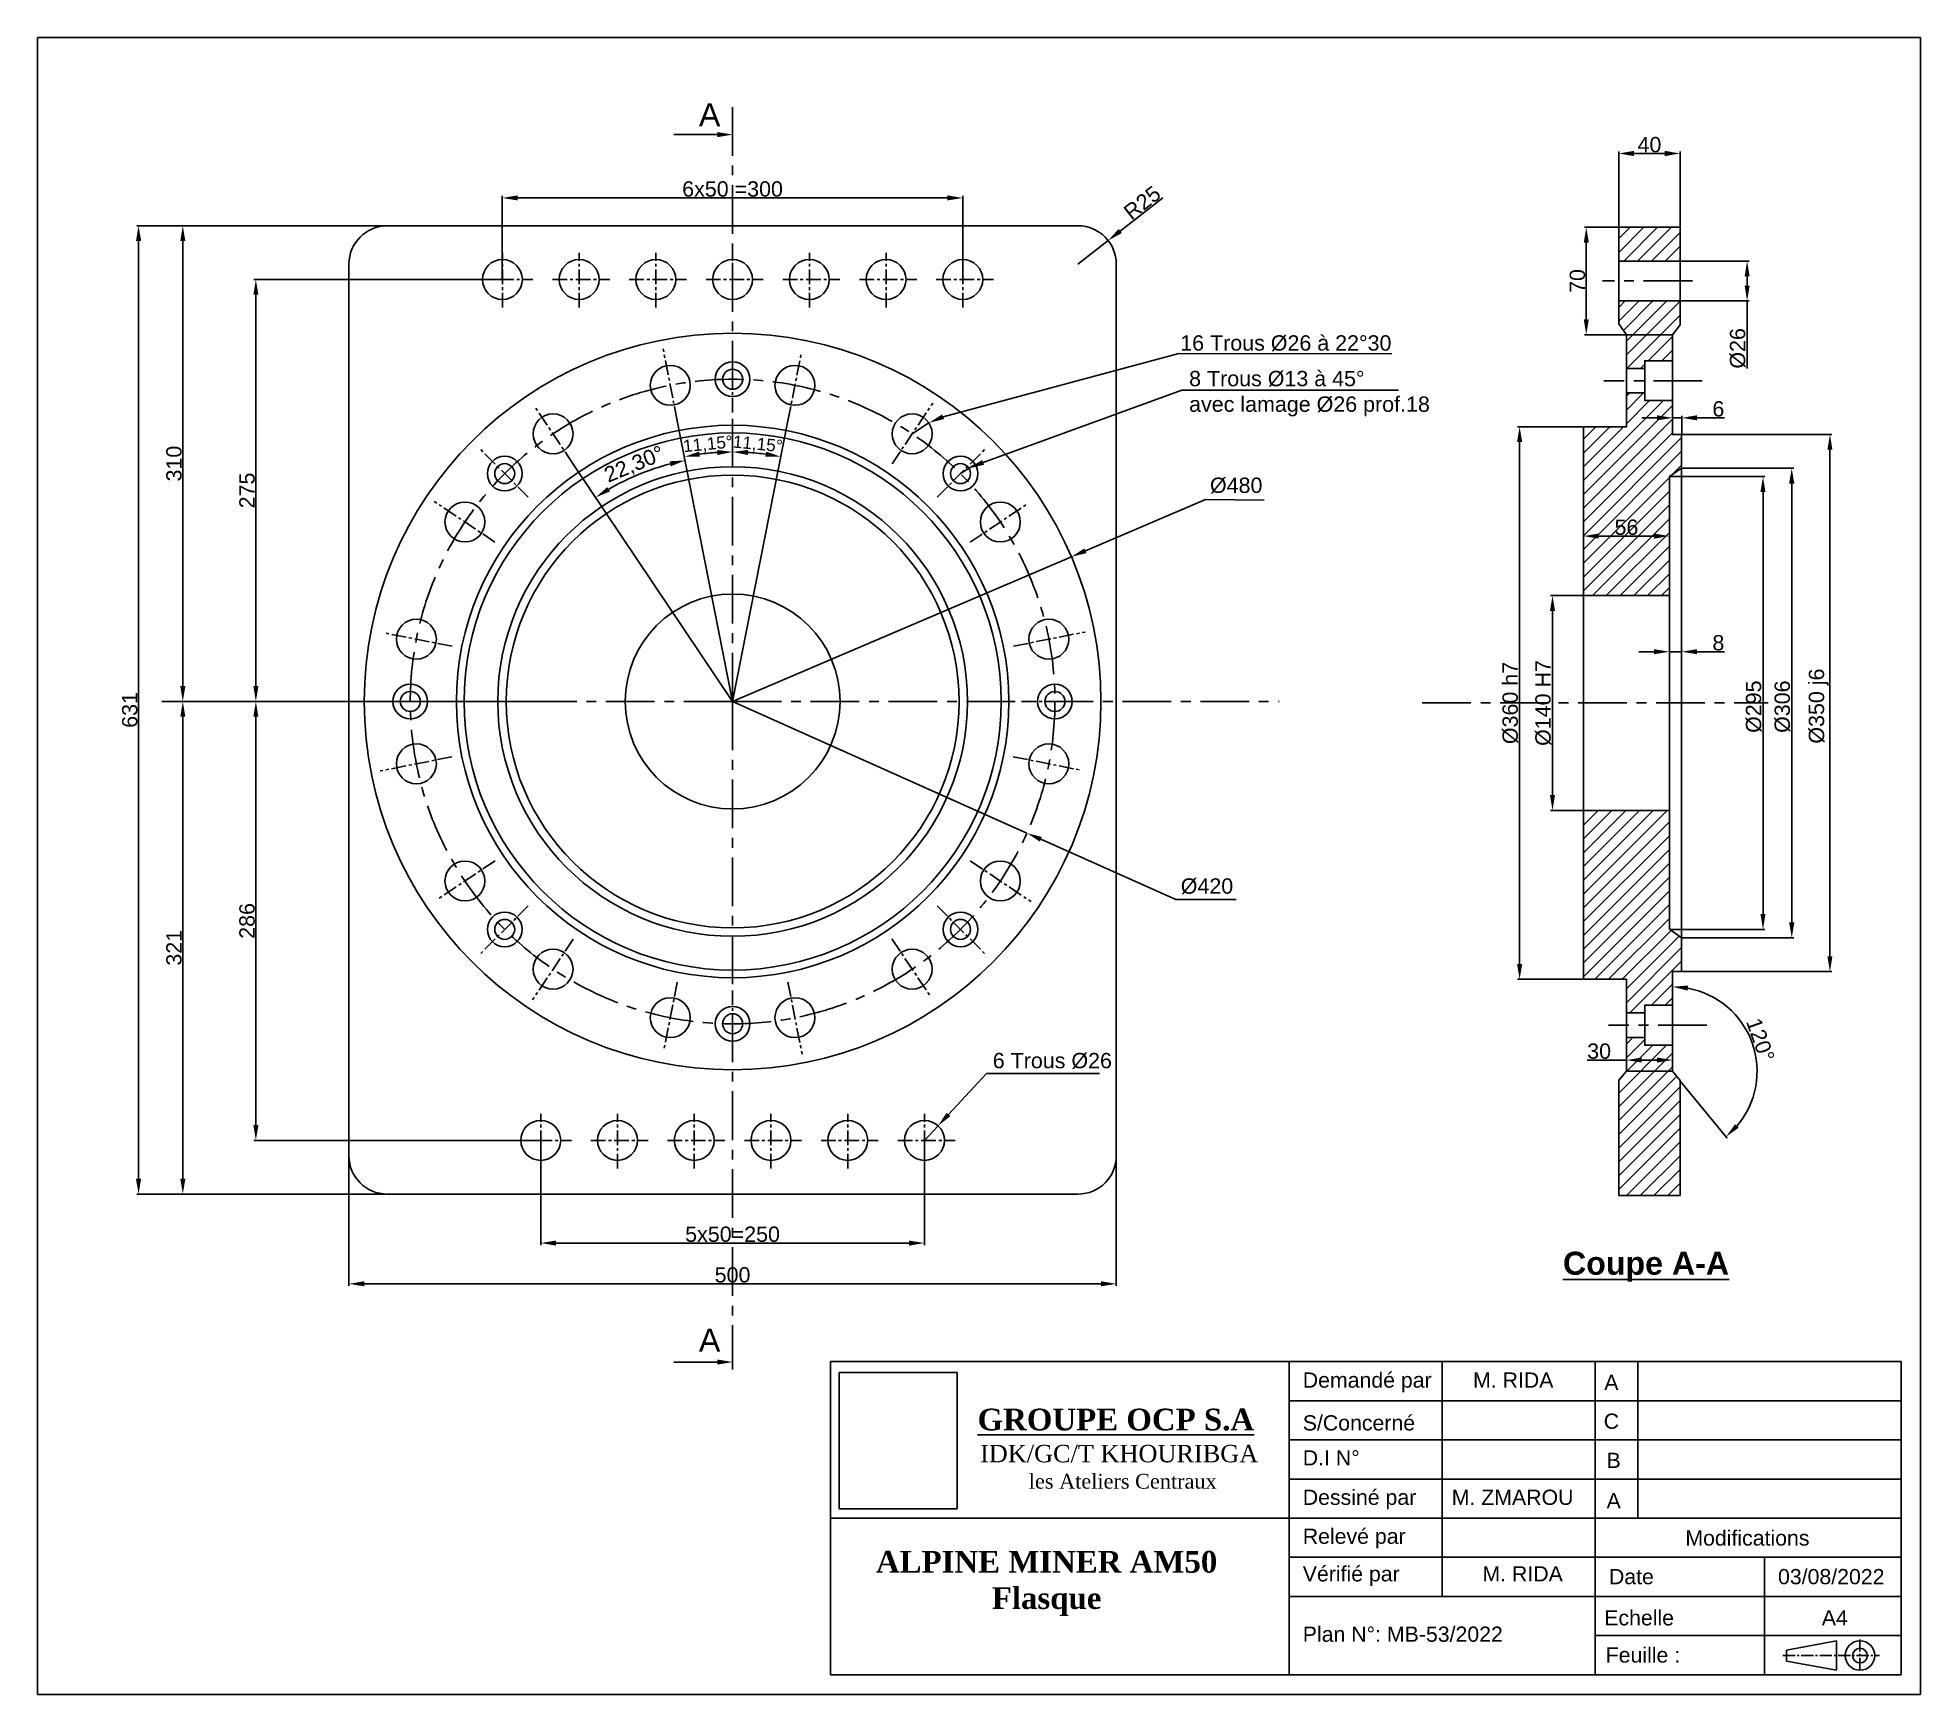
# Model space of a CAD drawing. Header units: millimetres. Extents: x 1913 to 5508, y 1111 to 2190.
# Drawn here: x 1913 to 3139, y 1111 to 2190 of the extents above; entities that cross this region are included whole.
import ezdxf

# ---------------------------------------------------------------- set-up
doc = ezdxf.new("R2010")
doc.units = ezdxf.units.MM
doc.linetypes.add('AXES', pattern=[50.8, 31.75, -6.35, 6.35, -6.35])
doc.linetypes.add('AXES2', pattern=[28.575, 19.05, -3.175, 3.175, -3.175])
doc.layers.add('format', color=7, linetype='Continuous')
doc.styles.get("Standard").update_dxf_attribs({"font": 'arial.ttf'})
doc.dimstyles.new('ISO-25', dxfattribs={"dimtxt": 10, "dimasz": 10, "dimexe": 1.25, "dimexo": 0.625, "dimtad": 1, "dimtxsty": 'Standard', "dimcen": 2.5, "dimclrd": 6, "dimclre": 6, "dimazin": 0, "dimtfac": 1, "dimtmove": 0, "dimatfit": 3, "dimfxl": 1, "dimarcsym": 0})
picture_1 = doc.add_image_def('image1.jpg', size_in_pixel=(500, 433))
pattern_1 = [(45, (3.563, 80.705), (-4.490128, 4.490128), [])]

msp = doc.modelspace()

# ---------------------------------------------------------------- texts
at = {"attachment_point": 1}
for s, width, insert, char_height in [('A', 50.76507, (2343.558, 2147.327), 15), ('16 Trous %%C26 à 22°30', 144.56796, (2657.185, 1996.123), 10), ('8 Trous %%C13 à 45° \\Pavec lamage %%C26 prof.18', 236.14917, (2662.965, 1972.927), 10), ('%%C480', 144.56796, (2676.561, 1903.386), 10), ('%%C420', 144.56796, (2657.527, 1642.233), 10), ('6 Trous %%C26', 144.56796, (2535.034, 1528.486), 10), ('{\\fArial|b1|i0|c0|p34;\\LCoupe A-A}', 109.44084, (2906.548, 1398.933), 15), ('A', 50.76507, (2343.558, 1348.839), 15)]:
    msp.add_mtext_dynamic_manual_height_columns(s, width=width, gutter_width=12.5, heights=[0], dxfattribs=dict(at, insert=insert, char_height=char_height))

# ---------------------------------------------------------------- blocks, each defined once
blk = doc.blocks.new('*D6')
at = {"color": 6, "lineweight": -2, "transparency": 16777216}
for p, q in [((2214.9, 2032.5), (2053.7, 2032.5)), ((2054.9, 2022.5), (2054.9, 1767.5)), ((2214.9, 1757.5), (2053.7, 1757.5))]:
    blk.add_line(p, q, dxfattribs=at)
at = {"color": 6, "transparency": 16777216}
for points in [[(2053.3, 2022.5), (2056.6, 2022.5), (2054.9, 2032.5)], [(2053.3, 1767.5), (2056.6, 1767.5), (2054.9, 1757.5)]]:
    blk.add_solid(points, dxfattribs=at)
at = {"layer": 'Defpoints', "color": 0, "transparency": 16777216}
for p in [(2215.5, 2032.5), (2054.9, 1757.5), (2215.5, 1757.5)]:
    blk.add_point(p, dxfattribs=at)
at = {"color": 0, "transparency": 16777216, "insert": (2049.2, 1895), "char_height": 10, "attachment_point": 5, "rotation": 90}
blk.add_mtext('275', dxfattribs=at)
blk = doc.blocks.new('*D7')
at = {"color": 6, "lineweight": -2, "transparency": 16777216}
for p, q in [((2239.9, 1757.5), (2053.7, 1757.5)), ((2054.9, 1481.5), (2054.9, 1747.5)), ((2239.9, 1471.5), (2053.7, 1471.5))]:
    blk.add_line(p, q, dxfattribs=at)
at = {"color": 6, "transparency": 16777216}
for points in [[(2053.3, 1747.5), (2056.6, 1747.5), (2054.9, 1757.5)], [(2053.3, 1481.5), (2056.6, 1481.5), (2054.9, 1471.5)]]:
    blk.add_solid(points, dxfattribs=at)
at = {"layer": 'Defpoints', "color": 0, "transparency": 16777216}
for p in [(2054.9, 1757.5), (2240.5, 1757.5), (2240.5, 1471.5)]:
    blk.add_point(p, dxfattribs=at)
at = {"color": 0, "transparency": 16777216, "insert": (2049.2, 1614.5), "char_height": 10, "attachment_point": 5, "rotation": 90}
blk.add_mtext('286', dxfattribs=at)
blk = doc.blocks.new('*D8')
at = {"color": 6, "lineweight": -2, "transparency": 16777216}
for p, q in [((2139.9, 2067.5), (2006.1, 2067.5)), ((2007.3, 2057.5), (2007.3, 1767.5)), ((2139.9, 1757.5), (2006.1, 1757.5))]:
    blk.add_line(p, q, dxfattribs=at)
at = {"color": 6, "transparency": 16777216}
for points in [[(2005.7, 2057.5), (2009, 2057.5), (2007.3, 2067.5)], [(2005.7, 1767.5), (2009, 1767.5), (2007.3, 1757.5)]]:
    blk.add_solid(points, dxfattribs=at)
at = {"layer": 'Defpoints', "color": 0, "transparency": 16777216}
for p in [(2140.5, 2067.5), (2007.3, 1757.5), (2140.5, 1757.5)]:
    blk.add_point(p, dxfattribs=at)
at = {"color": 0, "transparency": 16777216, "insert": (2001.6, 1912.5), "char_height": 10, "attachment_point": 5, "rotation": 90}
blk.add_mtext('310', dxfattribs=at)
blk = doc.blocks.new('*D9')
at = {"color": 6, "lineweight": -2, "transparency": 16777216}
for p, q in [((2139.9, 1757.5), (2006.1, 1757.5)), ((2007.3, 1446.5), (2007.3, 1747.5)), ((2139.9, 1436.5), (2006.1, 1436.5))]:
    blk.add_line(p, q, dxfattribs=at)
at = {"color": 6, "transparency": 16777216}
for points in [[(2005.7, 1747.5), (2009, 1747.5), (2007.3, 1757.5)], [(2005.7, 1446.5), (2009, 1446.5), (2007.3, 1436.5)]]:
    blk.add_solid(points, dxfattribs=at)
at = {"layer": 'Defpoints', "color": 0, "transparency": 16777216}
for p in [(2007.3, 1757.5), (2140.5, 1757.5), (2140.5, 1436.5)]:
    blk.add_point(p, dxfattribs=at)
at = {"color": 0, "transparency": 16777216, "insert": (2001.6, 1597), "char_height": 10, "attachment_point": 5, "rotation": 90}
blk.add_mtext('321', dxfattribs=at)
blk = doc.blocks.new('*D10')
at = {"color": 6, "lineweight": -2, "transparency": 16777216}
for p, q in [((2139.9, 2067.5), (1977.3, 2067.5)), ((1978.5, 2057.5), (1978.5, 1446.5)), ((2139.9, 1436.5), (1977.3, 1436.5))]:
    blk.add_line(p, q, dxfattribs=at)
at = {"color": 6, "transparency": 16777216}
for points in [[(1976.8, 2057.5), (1980.2, 2057.5), (1978.5, 2067.5)], [(1976.8, 1446.5), (1980.2, 1446.5), (1978.5, 1436.5)]]:
    blk.add_solid(points, dxfattribs=at)
at = {"layer": 'Defpoints', "color": 0, "transparency": 16777216}
for p in [(2140.5, 2067.5), (1978.5, 1436.5), (2140.5, 1436.5)]:
    blk.add_point(p, dxfattribs=at)
at = {"color": 0, "transparency": 16777216, "insert": (1972.8, 1752), "char_height": 10, "attachment_point": 5, "rotation": 90}
blk.add_mtext('631', dxfattribs=at)
blk = doc.blocks.new('*D11')
at = {"color": 6, "lineweight": -2, "transparency": 16777216}
for p, q in [((2115.5, 1460.9), (2115.5, 1376.8)), ((2615.5, 1460.9), (2615.5, 1376.8)), ((2125.5, 1378), (2605.5, 1378))]:
    blk.add_line(p, q, dxfattribs=at)
at = {"color": 6, "transparency": 16777216}
for points in [[(2125.5, 1379.7), (2125.5, 1376.4), (2115.5, 1378)], [(2605.5, 1379.7), (2605.5, 1376.4), (2615.5, 1378)]]:
    blk.add_solid(points, dxfattribs=at)
at = {"layer": 'Defpoints', "color": 0, "transparency": 16777216}
for p in [(2115.5, 1461.5), (2615.5, 1461.5), (2615.5, 1378)]:
    blk.add_point(p, dxfattribs=at)
at = {"color": 0, "transparency": 16777216, "insert": (2365.5, 1383.8), "char_height": 10, "attachment_point": 5}
blk.add_mtext('500', dxfattribs=at)
blk = doc.blocks.new('*D12')
at = {"color": 6, "lineweight": -2, "transparency": 16777216}
for p, q in [((2215.5, 2033.1), (2215.5, 2086.9)), ((2505.5, 2085.6), (2225.5, 2085.6)), ((2515.5, 2033.1), (2515.5, 2086.9))]:
    blk.add_line(p, q, dxfattribs=at)
at = {"color": 6, "transparency": 16777216}
for points in [[(2225.5, 2087.3), (2225.5, 2084), (2215.5, 2085.6)], [(2505.5, 2087.3), (2505.5, 2084), (2515.5, 2085.6)]]:
    blk.add_solid(points, dxfattribs=at)
at = {"layer": 'Defpoints', "color": 0, "transparency": 16777216}
for p in [(2215.5, 2085.6), (2215.5, 2032.5), (2515.5, 2032.5)]:
    blk.add_point(p, dxfattribs=at)
at = {"color": 0, "transparency": 16777216, "insert": (2365.5, 2091.4), "char_height": 10, "attachment_point": 5}
blk.add_mtext('6x50 =300', dxfattribs=at)
blk = doc.blocks.new('*D13')
at = {"color": 6, "lineweight": -2, "transparency": 16777216}
for p, q in [((2240.5, 1470.9), (2240.5, 1403.3)), ((2490.5, 1470.9), (2490.5, 1403.3)), ((2250.5, 1404.6), (2480.5, 1404.6))]:
    blk.add_line(p, q, dxfattribs=at)
at = {"color": 6, "transparency": 16777216}
for points in [[(2250.5, 1406.2), (2250.5, 1402.9), (2240.5, 1404.6)], [(2480.5, 1406.2), (2480.5, 1402.9), (2490.5, 1404.6)]]:
    blk.add_solid(points, dxfattribs=at)
at = {"layer": 'Defpoints', "color": 0, "transparency": 16777216}
for p in [(2240.5, 1471.5), (2490.5, 1471.5), (2490.5, 1404.6)]:
    blk.add_point(p, dxfattribs=at)
at = {"color": 0, "transparency": 16777216, "insert": (2365.5, 1410.3), "char_height": 10, "attachment_point": 5}
blk.add_mtext('5x50=250', dxfattribs=at)
blk = doc.blocks.new('*D14')
at = {"color": 6, "lineweight": -2, "transparency": 16777216}
for p, q in [((2645.8, 2085.7), (2618.1, 2064)), ((2590.5, 2042.5), (2610.2, 2057.9))]:
    blk.add_line(p, q, dxfattribs=at)
at = {"color": 6, "transparency": 16777216}
blk.add_solid([(2617.1, 2065.4), (2619.1, 2062.7), (2610.2, 2057.9)], dxfattribs=at)
at = {"layer": 'Defpoints', "color": 0, "transparency": 16777216}
for p in [(2610.2, 2057.9), (2590.5, 2042.5)]:
    blk.add_point(p, dxfattribs=at)
at = {"color": 0, "transparency": 16777216, "insert": (2632.4, 2082.5), "char_height": 10, "attachment_point": 5, "rotation": 38.0325}
blk.add_mtext('R25', dxfattribs=at)
blk = doc.blocks.new('*D15')
at = {"color": 6, "lineweight": -2, "transparency": 16777216}
for p, q in [((2967.9, 1942.3), (2957.9, 1942.3)), ((2977.9, 1932.1), (2977.9, 1943.6)), ((2977.9, 1942.3), (2983.9, 1942.3)), ((2983.9, 1932.1), (2983.9, 1943.6)), ((2993.9, 1942.3), (3011.7, 1942.3))]:
    blk.add_line(p, q, dxfattribs=at)
at = {"color": 6, "transparency": 16777216}
for points in [[(2967.9, 1944), (2967.9, 1940.7), (2977.9, 1942.3)], [(2993.9, 1944), (2993.9, 1940.7), (2983.9, 1942.3)]]:
    blk.add_solid(points, dxfattribs=at)
at = {"layer": 'Defpoints', "color": 0, "transparency": 16777216}
for p in [(2983.9, 1942.3), (2977.9, 1931.5), (2983.9, 1931.5)]:
    blk.add_point(p, dxfattribs=at)
at = {"color": 0, "transparency": 16777216, "insert": (3007.8, 1948.1), "char_height": 10, "attachment_point": 5}
blk.add_mtext('6', dxfattribs=at)
blk = doc.blocks.new('*D16')
at = {"color": 6, "lineweight": -2, "transparency": 16777216}
for p, q in [((2919.9, 1865.9), (2919.9, 1866.5)), ((2965.9, 1865.3), (2929.9, 1865.3)), ((2975.9, 1865.9), (2975.9, 1866.5))]:
    blk.add_line(p, q, dxfattribs=at)
at = {"color": 6, "transparency": 16777216}
for points in [[(2929.9, 1866.9), (2929.9, 1863.6), (2919.9, 1865.3)], [(2965.9, 1866.9), (2965.9, 1863.6), (2975.9, 1865.3)]]:
    blk.add_solid(points, dxfattribs=at)
at = {"layer": 'Defpoints', "color": 0, "transparency": 16777216}
for p in [(2919.9, 1865.3), (2919.9, 1865.3), (2975.9, 1865.3)]:
    blk.add_point(p, dxfattribs=at)
at = {"color": 0, "transparency": 16777216, "insert": (2947.9, 1871), "char_height": 10, "attachment_point": 5}
blk.add_mtext('56', dxfattribs=at)
blk = doc.blocks.new('*D17')
at = {"color": 6, "lineweight": -2, "transparency": 16777216}
for p, q in [((2976.5, 1904), (3038.1, 1904)), ((3036.9, 1894), (3036.9, 1619)), ((2976.5, 1609), (3038.1, 1609))]:
    blk.add_line(p, q, dxfattribs=at)
at = {"color": 6, "transparency": 16777216}
for points in [[(3035.2, 1894), (3038.5, 1894), (3036.9, 1904)], [(3035.2, 1619), (3038.5, 1619), (3036.9, 1609)]]:
    blk.add_solid(points, dxfattribs=at)
at = {"layer": 'Defpoints', "color": 0, "transparency": 16777216}
for p in [(2975.9, 1904), (2975.9, 1609), (3036.9, 1609)]:
    blk.add_point(p, dxfattribs=at)
at = {"color": 0, "transparency": 16777216, "insert": (3030.9, 1754.1), "char_height": 10, "attachment_point": 5, "rotation": 90}
blk.add_mtext('%%C295', dxfattribs=at)
blk = doc.blocks.new('*D18')
at = {"color": 6, "lineweight": -2, "transparency": 16777216}
for p, q in [((2984.5, 1909.5), (3056.9, 1909.5)), ((3055.6, 1899.5), (3055.6, 1613.5)), ((2984.5, 1603.5), (3056.9, 1603.5))]:
    blk.add_line(p, q, dxfattribs=at)
at = {"color": 6, "transparency": 16777216}
for points in [[(3053.9, 1899.5), (3057.3, 1899.5), (3055.6, 1909.5)], [(3053.9, 1613.5), (3057.3, 1613.5), (3055.6, 1603.5)]]:
    blk.add_solid(points, dxfattribs=at)
at = {"layer": 'Defpoints', "color": 0, "transparency": 16777216}
for p in [(2983.9, 1909.5), (2983.9, 1603.5), (3055.6, 1603.5)]:
    blk.add_point(p, dxfattribs=at)
at = {"color": 0, "transparency": 16777216, "insert": (3049.6, 1754.1), "char_height": 10, "attachment_point": 5, "rotation": 90}
blk.add_mtext('%%C306', dxfattribs=at)
blk = doc.blocks.new('*D19')
at = {"color": 6, "lineweight": -2, "transparency": 16777216}
for p, q in [((2984.5, 1931.5), (3081.7, 1931.5)), ((3080.5, 1921.5), (3080.5, 1591.5)), ((2984.5, 1581.5), (3081.7, 1581.5))]:
    blk.add_line(p, q, dxfattribs=at)
at = {"color": 6, "transparency": 16777216}
for points in [[(3078.8, 1921.5), (3082.1, 1921.5), (3080.5, 1931.5)], [(3078.8, 1591.5), (3082.1, 1591.5), (3080.5, 1581.5)]]:
    blk.add_solid(points, dxfattribs=at)
at = {"layer": 'Defpoints', "color": 0, "transparency": 16777216}
for p in [(2983.9, 1931.5), (2983.9, 1581.5), (3080.5, 1581.5)]:
    blk.add_point(p, dxfattribs=at)
at = {"color": 0, "transparency": 16777216, "insert": (3073.2, 1754.5), "char_height": 10, "attachment_point": 5, "rotation": 90}
blk.add_mtext('%%C350 j6', dxfattribs=at)
blk = doc.blocks.new('*D20')
at = {"color": 6, "lineweight": -2, "transparency": 16777216}
for p, q in [((2919.2, 1936.5), (2877, 1936.5)), ((2878.3, 1926.5), (2878.3, 1586.5)), ((2919.2, 1576.5), (2877, 1576.5))]:
    blk.add_line(p, q, dxfattribs=at)
at = {"color": 6, "transparency": 16777216}
for points in [[(2876.6, 1926.5), (2880, 1926.5), (2878.3, 1936.5)], [(2876.6, 1586.5), (2880, 1586.5), (2878.3, 1576.5)]]:
    blk.add_solid(points, dxfattribs=at)
at = {"layer": 'Defpoints', "color": 0, "transparency": 16777216}
for p in [(2919.9, 1936.5), (2878.3, 1576.5), (2919.9, 1576.5)]:
    blk.add_point(p, dxfattribs=at)
at = {"color": 0, "transparency": 16777216, "insert": (2872.3, 1756.5), "char_height": 10, "attachment_point": 5, "rotation": 90}
blk.add_mtext('%%C360 h7', dxfattribs=at)
blk = doc.blocks.new('*D21')
at = {"color": 6, "lineweight": -2, "transparency": 16777216}
for p, q in [((2919.2, 1826.5), (2898.5, 1826.5)), ((2899.7, 1816.5), (2899.7, 1696.5)), ((2919.2, 1686.5), (2898.5, 1686.5))]:
    blk.add_line(p, q, dxfattribs=at)
at = {"color": 6, "transparency": 16777216}
for points in [[(2898.1, 1816.5), (2901.4, 1816.5), (2899.7, 1826.5)], [(2898.1, 1696.5), (2901.4, 1696.5), (2899.7, 1686.5)]]:
    blk.add_solid(points, dxfattribs=at)
at = {"layer": 'Defpoints', "color": 0, "transparency": 16777216}
for p in [(2919.9, 1826.5), (2899.7, 1686.5), (2919.9, 1686.5)]:
    blk.add_point(p, dxfattribs=at)
at = {"color": 0, "transparency": 16777216, "insert": (2893.7, 1756.5), "char_height": 10, "attachment_point": 5, "rotation": 90}
blk.add_mtext('%%C140 H7', dxfattribs=at)
blk = doc.blocks.new('*D24')
at = {"color": 6, "lineweight": -2, "transparency": 16777216}
for p, q in [((2983.5, 2044.5), (3027.8, 2044.5)), ((3026.5, 2034.5), (3026.5, 2028.5)), ((2983.5, 2018.5), (3027.8, 2018.5)), ((3026.5, 2018.5), (3026.5, 1974.4))]:
    blk.add_line(p, q, dxfattribs=at)
at = {"color": 6, "transparency": 16777216}
for points in [[(3024.9, 2034.5), (3028.2, 2034.5), (3026.5, 2044.5)], [(3024.9, 2028.5), (3028.2, 2028.5), (3026.5, 2018.5)]]:
    blk.add_solid(points, dxfattribs=at)
at = {"layer": 'Defpoints', "color": 0, "transparency": 16777216}
for p in [(2982.9, 2044.5), (2982.9, 2018.5), (3026.5, 2018.5)]:
    blk.add_point(p, dxfattribs=at)
at = {"color": 0, "transparency": 16777216, "insert": (3020.5, 1987.6), "char_height": 10, "attachment_point": 5, "rotation": 90}
blk.add_mtext('%%C26', dxfattribs=at)
blk = doc.blocks.new('A$C0EBD1E6C')
for p, q in [((0, 34.02), (116.26, 34.02)), ((0, 34.02), (0, 0)), ((49.83, 34.02), (49.83, 0)), ((66.44, 34.02), (66.44, 8.51)), ((83.04, 34.02), (83.04, 0)), ((87.7, 34.02), (87.7, 17.01)), ((116.26, 34.02), (116.26, 0)), ((49.83, 29.77), (116.26, 29.77)), ((49.83, 25.52), (116.26, 25.52)), ((49.83, 21.26), (116.26, 21.26)), ((0, 17.01), (116.26, 17.01)), ((49.83, 12.76), (116.26, 12.76)), ((101.44, 12.76), (101.44, 0)), ((49.83, 8.51), (116.26, 8.51)), ((83.04, 4.25), (116.26, 4.25)), ((103.84, 2.69), (109.27, 3.69)), ((103.84, 2.69), (103.84, 1.49)), ((109.27, 3.69), (109.27, 0.49)), ((0, 0), (116.26, 0)), ((103.84, 1.49), (109.27, 0.49))]:
    blk.add_line(p, q)
for radius in [1.6, 0.8]:
    blk.add_circle((111.8, 2.09), radius)
at = {"layer": 'format', "linetype": 'AXES2', "ltscale": 0.07}
for p, q in [((103.43, 2.09), (113.92, 2.09)), ((111.8, 3.85), (111.8, 0.32))]:
    blk.add_line(p, q, dxfattribs=at)
at = {"attachment_point": 5}
for s, width, insert, char_height in [('\\pxql;{\\C7;Demandé par       M. RIDA}', 33.2077, (67.9, 31.76), 1.6538), ('{\\C7;A}', 38.0703, (84.81, 31.76), 1.654), ('{\\fTimes New Roman|b1|i0|c0|p18;\\LGROUPE OCP S.A  \\P\\fTimes New Roman|b0|i0|c0|p18;\\H0.8x;\\l IDK/GC/T KHOURIBGA \\P\\H1.25x; \\H0.67725x; les Ateliers Centraux}', 35.7028, (31, 24.55), 2.3625), ('\\pxql;{\\C7;S/Concerné}', 33.2077, (67.9, 27.35), 1.6538), ('{\\C7;C}', 38.0703, (84.81, 27.53), 1.654), ('\\pxql;{\\C7;D.I N°}', 33.2077, (67.9, 23.56), 1.6538), ('{\\C7;B}', 38.0703, (85.06, 23.29), 1.654), ('\\pxql;{\\C7;Dessiné par      M. ZMAROU}', 33.2077, (67.9, 19.03), 1.6538), ('{\\C7;A}', 38.0703, (85.06, 18.9), 1.654), ('\\pxql;{\\C7;Relevé par }', 33.2077, (67.9, 14.8), 1.6538), ('\\pxql;{\\C7;Modifications}', 14.5802, (100.13, 14.85), 1.6538), ('\\pxqc;{\\fTimes New Roman|b1|i0|c0|p18;ALPINE MINER AM50\\PFlasque }', 49.5915, (23.48, 9.92), 2.3625), ('\\pxql;{\\C7;Vérifié par              M. RIDA}', 33.2077, (67.9, 10.72), 1.6538), ('\\pxql;{\\C7;Date                     03/08/2022}', 34.8874, (101.99, 10.65), 1.6538), ('\\pxql;{\\C7;Echelle                         A4}', 34.8874, (101.48, 6.18), 1.6538), ('\\pxql;{\\C7;Plan N°: MB-53/2022}', 33.2077, (67.9, 4.4), 1.6538), ('\\pxql;{\\C7;Feuille :}', 11.3165, (89.85, 2.14), 1.6538)]:
    blk.add_mtext_dynamic_manual_height_columns(s, width=width, gutter_width=12.5, heights=[0], dxfattribs=dict(at, insert=insert, char_height=char_height))
blk = doc.blocks.new('*D26')
at = {"color": 6, "lineweight": -2, "transparency": 16777216}
blk.add_arc((2365.5, 1757.5), 162.6, 93.5245, 97.6255, dxfattribs=at)
at = {"color": 6, "transparency": 16777216}
for points in [[(2344.2, 1917), (2343.7, 1920.3), (2334.1, 1917)], [(2355.5, 1921.4), (2355.6, 1918.1), (2365.5, 1920.1)]]:
    blk.add_solid(points, dxfattribs=at)
at = {"layer": 'Defpoints', "color": 0, "transparency": 16777216}
for p in [(2365.5, 2067.5), (2329.5, 1940.4), (2344.5, 1918.7), (2365.5, 1757.5), (2365.5, 1757.5)]:
    blk.add_point(p, dxfattribs=at)
at = {"color": 0, "transparency": 16777216, "insert": (2349.5, 1924.7), "char_height": 10, "attachment_point": 5, "rotation": 5.4936}
blk.add_mtext('{\\H0.8x;11,15°}', dxfattribs=at)
blk = doc.blocks.new('*D27')
at = {"color": 6, "lineweight": -2, "transparency": 16777216}
blk.add_arc((2365.5, 1757.5), 162.6, 82.3745, 86.4755, dxfattribs=at)
at = {"color": 6, "transparency": 16777216}
for points in [[(2375.5, 1918.1), (2375.6, 1921.4), (2365.5, 1920.1)], [(2387.4, 1920.3), (2386.8, 1917), (2397, 1917)]]:
    blk.add_solid(points, dxfattribs=at)
at = {"layer": 'Defpoints', "color": 0, "transparency": 16777216}
for p in [(2365.5, 2067.5), (2401.6, 1940.3), (2386.6, 1918.7), (2365.5, 1757.5), (2365.5, 1757.5)]:
    blk.add_point(p, dxfattribs=at)
at = {"color": 0, "transparency": 16777216, "insert": (2381.9, 1924.7), "char_height": 10, "attachment_point": 5, "rotation": 354.425}
blk.add_mtext('{\\H0.8x;11,15°}', dxfattribs=at)
blk = doc.blocks.new('*D28')
at = {"color": 6, "lineweight": -2, "transparency": 16777216}
blk.add_arc((2365.5, 1757.5), 160.1, 104.7287, 120.2713, dxfattribs=at)
at = {"color": 6, "transparency": 16777216}
for points in [[(2324.5, 1914), (2325.2, 1910.7), (2334.6, 1914.6)], [(2285.7, 1894.4), (2283.9, 1897.2), (2276.3, 1890.5)]]:
    blk.add_solid(points, dxfattribs=at)
at = {"layer": 'Defpoints', "color": 0, "transparency": 16777216}
for p in [(2329.5, 1940.4), (2261.8, 1912.2), (2314.2, 1909.1), (2365.5, 1757.5), (2365.5, 1757.5)]:
    blk.add_point(p, dxfattribs=at)
at = {"color": 0, "transparency": 16777216, "insert": (2301.7, 1911.5), "char_height": 10, "attachment_point": 5, "rotation": 22.5}
blk.add_mtext('22,30°', dxfattribs=at)
blk = doc.blocks.new('*D29')
at = {"color": 6, "lineweight": -2, "transparency": 16777216}
for p, q in [((2942.2, 2066.5), (2920.5, 2066.5)), ((2921.7, 2056.5), (2921.7, 2006.5)), ((2947.2, 1996.5), (2920.5, 1996.5))]:
    blk.add_line(p, q, dxfattribs=at)
at = {"color": 6, "transparency": 16777216}
for points in [[(2920.1, 2056.5), (2923.4, 2056.5), (2921.7, 2066.5)], [(2920.1, 2006.5), (2923.4, 2006.5), (2921.7, 1996.5)]]:
    blk.add_solid(points, dxfattribs=at)
at = {"layer": 'Defpoints', "color": 0, "transparency": 16777216}
for p in [(2942.9, 2066.5), (2921.7, 1996.5), (2947.9, 1996.5)]:
    blk.add_point(p, dxfattribs=at)
at = {"color": 0, "transparency": 16777216, "insert": (2916, 2031.5), "char_height": 10, "attachment_point": 5, "rotation": 90}
blk.add_mtext('70', dxfattribs=at)
blk = doc.blocks.new('*D30')
at = {"color": 6, "lineweight": -2, "transparency": 16777216}
for p, q in [((2942.9, 2067.1), (2942.9, 2115.8)), ((2972.9, 2114.6), (2952.9, 2114.6)), ((2982.9, 2067.1), (2982.9, 2115.8))]:
    blk.add_line(p, q, dxfattribs=at)
at = {"color": 6, "transparency": 16777216}
for points in [[(2952.9, 2116.3), (2952.9, 2112.9), (2942.9, 2114.6)], [(2972.9, 2116.3), (2972.9, 2112.9), (2982.9, 2114.6)]]:
    blk.add_solid(points, dxfattribs=at)
at = {"layer": 'Defpoints', "color": 0, "transparency": 16777216}
for p in [(2942.9, 2114.6), (2942.9, 2066.5), (2982.9, 2066.5)]:
    blk.add_point(p, dxfattribs=at)
at = {"color": 0, "transparency": 16777216, "insert": (2962.9, 2120.3), "char_height": 10, "attachment_point": 5}
blk.add_mtext('40', dxfattribs=at)
blk = doc.blocks.new('*D32')
at = {"color": 6, "lineweight": -2, "transparency": 16777216}
for p, q in [((2975.9, 1790.5), (2975.9, 1791.2)), ((2983.9, 1790.5), (2983.9, 1791.2)), ((2965.9, 1789.9), (2955.9, 1789.9)), ((2975.9, 1789.9), (2983.9, 1789.9)), ((2993.9, 1789.9), (3011.7, 1789.9))]:
    blk.add_line(p, q, dxfattribs=at)
at = {"color": 6, "transparency": 16777216}
for points in [[(2965.9, 1791.6), (2965.9, 1788.3), (2975.9, 1789.9)], [(2993.9, 1791.6), (2993.9, 1788.3), (2983.9, 1789.9)]]:
    blk.add_solid(points, dxfattribs=at)
at = {"layer": 'Defpoints', "color": 0, "transparency": 16777216}
for p in [(2975.9, 1789.9), (2983.9, 1789.9), (2983.9, 1789.9)]:
    blk.add_point(p, dxfattribs=at)
at = {"color": 0, "transparency": 16777216, "insert": (3007.8, 1795.7), "char_height": 10, "attachment_point": 5}
blk.add_mtext('8', dxfattribs=at)
blk = doc.blocks.new('*D34')
at = {"color": 6, "lineweight": -2, "transparency": 16777216}
blk.add_line((2983.2, 1509.9), (3013.5, 1472.9), dxfattribs=at)
blk.add_arc((2977.9, 1516.5), 55.1, 319.6763, 79.5919, dxfattribs=at)
at = {"color": 6, "transparency": 16777216}
for points in [[(2987.7, 1569.1), (2988, 1572.4), (2977.9, 1571.6)], [(3021, 1479.7), (3018.7, 1482), (3012.7, 1473.8)]]:
    blk.add_solid(points, dxfattribs=at)
at = {"layer": 'Defpoints', "color": 0, "transparency": 16777216}
for p in [(2977.9, 1581.5), (2977.9, 1516.5), (2977.9, 1516.5), (2982.9, 1510.4), (3032.9, 1512.8)]:
    blk.add_point(p, dxfattribs=at)
at = {"color": 0, "transparency": 16777216, "insert": (3035.2, 1537), "char_height": 10, "attachment_point": 5, "rotation": 289.6341}
blk.add_mtext('120°', dxfattribs=at)
blk = doc.blocks.new('*D35')
at = {"color": 6, "lineweight": -2, "transparency": 16777216}
for p, q in [((2947.9, 1523.8), (2922.3, 1523.8)), ((2947.9, 1523.3), (2947.9, 1522.6)), ((2967.9, 1523.8), (2957.9, 1523.8)), ((2977.9, 1523.3), (2977.9, 1522.6))]:
    blk.add_line(p, q, dxfattribs=at)
at = {"color": 6, "transparency": 16777216}
for points in [[(2957.9, 1525.5), (2957.9, 1522.2), (2947.9, 1523.8)], [(2967.9, 1525.5), (2967.9, 1522.2), (2977.9, 1523.8)]]:
    blk.add_solid(points, dxfattribs=at)
at = {"layer": 'Defpoints', "color": 0, "transparency": 16777216}
for p in [(2947.9, 1523.9), (2947.9, 1523.8), (2977.9, 1523.9)]:
    blk.add_point(p, dxfattribs=at)
at = {"color": 0, "transparency": 16777216, "insert": (2930.1, 1529.6), "char_height": 10, "attachment_point": 5}
blk.add_mtext('30', dxfattribs=at)

# ---------------------------------------------------------------- dimensions: what is measured, and where the dimension line sits
for base, p1, p2, picture, middle in [((2942.854, 2114.599), (2982.854, 2066.522), (2942.854, 2066.522), '*D30', (2962.854, 2120.33)), ((2983.854, 1942.343), (2977.854, 1931.522), (2983.854, 1931.522), '*D15', (3007.78, 1948.074)), ((2919.854, 1865.272), (2975.854, 1865.272), (2919.854, 1865.272), '*D16', (2947.854, 1871.003))]:
    dim = msp.add_linear_dim(base=base, p1=p1, p2=p2, dimstyle='ISO-25')
    dim.commit()
    dim.dimension.update_dxf_attribs({"geometry": picture, "text_midpoint": middle})
for base, p1, p2, text, picture, middle in [((2215.54, 2085.627), (2515.54, 2032.479), (2215.54, 2032.479), '6x50 =300', '*D12', (2365.54, 2091.361)), ((2490.54, 1404.579), (2240.54, 1471.479), (2490.54, 1471.479), '5x50=250', '*D13', (2365.54, 1410.31))]:
    dim = msp.add_linear_dim(base=base, p1=p1, p2=p2, text=text, dimstyle='ISO-25')
    dim.commit()
    dim.dimension.update_dxf_attribs({"geometry": picture, "text_midpoint": middle})
dim = msp.add_radius_dim(center=(2590.54, 2042.479), mpoint=(2610.231, 2057.882), dimstyle='ISO-25')
dim.commit()
dim.dimension.update_dxf_attribs({"geometry": '*D14', "text_midpoint": (2632.386, 2082.487)})
for base, p1, p2, picture, middle in [((1978.509, 1436.479), (2140.54, 2067.479), (2140.54, 1436.479), '*D10', (1972.775, 1751.979)), ((2007.334, 1757.479), (2140.54, 2067.479), (2140.54, 1757.479), '*D8', (2001.599, 1912.479)), ((2921.749, 1996.522), (2942.854, 2066.522), (2947.854, 1996.522), '*D29', (2916.018, 2031.522)), ((2054.935, 1757.479), (2215.54, 2032.479), (2215.54, 1757.479), '*D6', (2049.204, 1894.979)), ((2007.334, 1757.479), (2140.54, 1436.479), (2140.54, 1757.479), '*D9', (2001.599, 1596.979)), ((2054.935, 1757.479), (2240.54, 1471.479), (2240.54, 1757.479), '*D7', (2049.204, 1614.479))]:
    dim = msp.add_linear_dim(base=base, p1=p1, p2=p2, angle=90, dimstyle='ISO-25')
    dim.commit()
    dim.dimension.update_dxf_attribs({"geometry": picture, "text_midpoint": middle})
for base, line1, line2, picture, middle in [((2344.505, 1918.702), ((2365.54, 1757.479), (2365.54, 2067.479)), ((2365.54, 1757.479), (2329.484, 1940.409)), '*D26', (2349.974, 1919.321)), ((2386.574, 1918.702), ((2401.571, 1940.29), (2365.54, 1757.479)), ((2365.54, 1757.479), (2365.54, 2067.479)), '*D27', (2381.335, 1919.299))]:
    dim = msp.add_angular_dim_2l(base=base, line1=line1, line2=line2, text='{\\H0.8x;<>}', dimstyle='ISO-25')
    dim.commit()
    dim.dimension.update_dxf_attribs({"geometry": picture, "text_midpoint": middle, "dimtype": 162})
for base, p1, p2, text, picture, middle in [((3026.528, 2018.522), (2982.854, 2044.522), (2982.854, 2018.522), '%%C<>', '*D24', (3026.528, 1987.593)), ((2878.286, 1576.522), (2919.854, 1936.522), (2919.854, 1576.522), '%%C360 h7', '*D20', (2878.286, 1756.522)), ((3080.459, 1581.522), (2983.854, 1931.522), (2983.854, 1581.522), '%%C<> j6', '*D19', (3080.459, 1754.529)), ((3036.863, 1609.022), (2975.854, 1904.022), (2975.854, 1609.022), '%%C<>', '*D17', (3036.863, 1754.122)), ((3055.605, 1603.522), (2983.854, 1909.522), (2983.854, 1603.522), '%%C<>', '*D18', (3055.605, 1754.122))]:
    dim = msp.add_linear_dim(base=base, p1=p1, p2=p2, angle=90, text=text, dimstyle='ISO-25')
    dim.commit()
    dim.dimension.update_dxf_attribs({"geometry": picture, "text_midpoint": middle, "dimtype": 160})
for base, line1, line2, text, picture, middle in [((2314.157, 1909.138), ((2261.751, 1912.224), (2365.54, 1757.479)), ((2365.54, 1757.479), (2329.484, 1940.409)), '22,30°', '*D28', (2301.723, 1911.547)), ((3032.856, 1512.848), ((2977.854, 1516.522), (2982.854, 1510.406)), ((2977.854, 1516.522), (2977.854, 1581.522)), '120°', '*D34', (3035.171, 1536.97))]:
    dim = msp.add_angular_dim_2l(base=base, line1=line1, line2=line2, text=text, dimstyle='ISO-25')
    dim.commit()
    dim.dimension.update_dxf_attribs({"geometry": picture, "text_midpoint": middle})
dim = msp.add_linear_dim(base=(2899.747, 1686.522), p1=(2919.854, 1826.522), p2=(2919.854, 1686.522), angle=90, text='%%C<> H7', dimstyle='ISO-25')
dim.commit()
dim.dimension.update_dxf_attribs({"geometry": '*D21', "text_midpoint": (2893.737, 1756.522)})
for base, p1, p2, picture, middle in [((2983.854, 1789.921), (2975.854, 1789.921), (2983.854, 1789.921), '*D32', (3007.773, 1789.921)), ((2947.854, 1523.824), (2977.854, 1523.896), (2947.854, 1523.896), '*D35', (2930.087, 1523.824)), ((2615.54, 1378.033), (2115.54, 1461.479), (2615.54, 1461.479), '*D11', (2365.54, 1378.033))]:
    dim = msp.add_linear_dim(base=base, p1=p1, p2=p2, dimstyle='ISO-25')
    dim.commit()
    dim.dimension.update_dxf_attribs({"geometry": picture, "text_midpoint": middle, "dimtype": 160})

# ---------------------------------------------------------------- hatches: boundary and pattern name
h = msp.add_hatch()
h.set_pattern_fill('ANSI31', color=256, scale=2)
h.set_pattern_definition(pattern_1)
h.paths.add_polyline_path([(2982.854, 2066.522), (2942.854, 2066.522), (2942.854, 2044.522), (2982.854, 2044.522)])
h.paths.add_polyline_path([(2982.854, 2018.522), (2942.854, 2018.522), (2942.854, 2003.52), (2947.854, 1996.522), (2977.854, 1996.522), (2982.854, 2002.927)])
h.paths.add_polyline_path([(2977.854, 1996.522), (2947.854, 1996.522), (2947.854, 1974.522), (2959.854, 1974.522), (2959.854, 1979.522), (2977.854, 1979.522)])
h.paths.add_polyline_path([(2975.854, 1904.022), (2983.854, 1909.522), (2983.854, 1931.522), (2977.854, 1931.522), (2977.854, 1953.522), (2959.854, 1953.522), (2959.854, 1958.522), (2947.854, 1958.522), (2947.854, 1936.522), (2919.854, 1936.522), (2919.854, 1826.522), (2975.854, 1826.522)])
h.paths.add_polyline_path([(2937.615, 1860.607), (2958.154, 1860.607), (2958.154, 1881.214), (2937.615, 1881.214)], flags=24)
h = msp.add_hatch()
h.set_pattern_fill('ANSI31', color=256, scale=2)
h.set_pattern_definition(pattern_1)
h.paths.add_polyline_path([(2975.854, 1686.522), (2919.854, 1686.522), (2919.854, 1576.522), (2947.854, 1576.522), (2947.854, 1554.522), (2959.854, 1554.522), (2959.854, 1559.522), (2977.854, 1559.522), (2977.854, 1581.522), (2983.854, 1581.522), (2983.854, 1603.522), (2975.854, 1609.022)])
h.paths.add_polyline_path([(2977.854, 1533.522), (2959.854, 1533.522), (2959.854, 1538.522), (2947.854, 1538.522), (2947.854, 1516.522), (2977.854, 1516.522)])
h.paths.add_polyline_path([(2982.854, 1510.406), (2977.854, 1516.522), (2947.854, 1516.522), (2942.854, 1510.712), (2942.854, 1435.522), (2982.854, 1435.522)])

# ---------------------------------------------------------------- linework, layer by layer
at = {"color": 6}
for p, q in [((2355.54, 2126.894), (2327.292, 2126.894)), ((2656.223, 1984.161), (2502.693, 1943.054)), ((2658.114, 1960.41), (2528.745, 1913.317)), ((2482.514, 1931.884), (2493.386, 1939.011)), ((2514.032, 1905.971), (2523.605, 1911.993)), ((2673.58, 1889.093), (2595.435, 1855.704)), ((2365.54, 1757.479), (2586.239, 1851.775)), ((2365.54, 1757.479), (2557.246, 1671.754)), ((2654.27, 1628.367), (2566.375, 1667.672)), ((2530.955, 1515.075), (2506.176, 1488.346)), ((2490.54, 1471.479), (2499.378, 1481.012)), ((2355.54, 1327.043), (2327.292, 1327.043)), ((2365.54, 1322.783), (2365.54, 1323.408))]:
    msp.add_line(p, q, dxfattribs=at)
for p, q in [((2977.854, 2066.522), (2947.854, 2066.522)), ((2947.854, 1996.522), (2942.854, 2003.52)), ((2977.854, 1996.522), (2982.854, 2002.927)), ((2942.854, 1435.522), (2982.854, 1435.522))]:
    msp.add_line(p, q)
msp.add_lwpolyline([(1912.748, 2190.075), (3139.39, 2190.075), (3139.39, 1110.504), (1912.748, 1110.504)], close=True)
at = {"color": 40, "linetype": 'AXES', "true_color": 0xf8d731}
for points in [[(2365.54, 1757.479), (2365.54, 2149.125)], [(2365.54, 1757.479), (1993.654, 1757.479)], [(2365.54, 1757.479), (2365.54, 1322.158)], [(2365.54, 1757.479), (2721.632, 1757.479)], [(2814.841, 1756.522), (3040.325, 1756.522)]]:
    msp.add_lwpolyline(points, dxfattribs=at)
msp.add_lwpolyline([(2140.54, 2067.479), (2590.54, 2067.479, -0.41421356), (2615.54, 2042.479), (2615.54, 1461.479, -0.41421356), (2590.54, 1436.479), (2140.54, 1436.479, -0.41421356), (2115.54, 1461.479), (2115.54, 2042.479, -0.41421356)], format="xyb", close=True)
for points in [[(2942.854, 2066.522), (2982.854, 2066.522), (2982.854, 2002.927)], [(2942.854, 2003.52), (2942.854, 2066.522)], [(2982.854, 2044.522), (2942.854, 2044.522)], [(2982.854, 2018.522), (2942.854, 2018.522)], [(2947.854, 1996.522), (2947.854, 1936.522), (2919.854, 1936.522)], [(2977.854, 1996.522), (2947.854, 1996.522)], [(2977.854, 1996.522), (2977.854, 1931.522), (2983.854, 1931.522), (2983.854, 1909.522)], [(2977.854, 1979.522), (2959.854, 1979.522), (2959.854, 1974.522), (2947.854, 1974.522)], [(2959.854, 1974.522), (2959.854, 1958.522)], [(2977.854, 1953.522), (2959.854, 1953.522), (2959.854, 1958.522), (2947.854, 1958.522)], [(2261.751, 1912.224), (2365.54, 1757.479), (2329.484, 1940.409)], [(2401.571, 1940.29), (2365.54, 1757.479)], [(2919.854, 1936.522), (2919.854, 1826.522)], [(2983.854, 1909.522), (2975.854, 1904.022)], [(2975.854, 1826.522), (2975.854, 1904.022)], [(2919.854, 1826.522), (2975.854, 1826.522)], [(2919.854, 1686.522), (2975.854, 1686.522)], [(2919.854, 1576.522), (2919.854, 1686.522)], [(2975.854, 1686.522), (2975.854, 1609.022)], [(2983.854, 1603.522), (2975.854, 1609.022)], [(2977.854, 1516.522), (2977.854, 1581.522), (2983.854, 1581.522), (2983.854, 1603.522)], [(2947.854, 1516.522), (2947.854, 1576.522), (2919.854, 1576.522)], [(2977.854, 1559.522), (2959.854, 1559.522), (2959.854, 1554.522), (2947.854, 1554.522)], [(2959.854, 1554.522), (2959.854, 1538.522)], [(2977.854, 1533.522), (2959.854, 1533.522), (2959.854, 1538.522), (2947.854, 1538.522)], [(2947.854, 1516.522), (2942.854, 1510.712)], [(2942.854, 1510.712), (2942.854, 1435.522)], [(2947.854, 1516.522), (2977.854, 1516.522)], [(2977.854, 1516.522), (2982.854, 1510.406)], [(2982.854, 1510.406), (2982.854, 1435.522)]]:
    msp.add_lwpolyline(points)
at = {"linetype": 'AXES', "ltscale": 0.3}
for points in [[(2215.54, 2014.171), (2215.54, 2049.825)], [(2265.54, 2014.171), (2265.54, 2049.825)], [(2315.54, 2014.171), (2315.54, 2049.825)], [(2365.54, 2014.171), (2365.54, 2049.825)], [(2415.54, 2014.171), (2415.54, 2049.825)], [(2465.54, 2014.171), (2465.54, 2049.825)], [(2515.54, 2014.171), (2515.54, 2049.825)], [(2198.206, 2032.479), (2235.477, 2032.479)], [(2248.206, 2032.479), (2285.477, 2032.479)], [(2298.206, 2032.479), (2335.477, 2032.479)], [(2348.206, 2032.479), (2385.477, 2032.479)], [(2398.206, 2032.479), (2435.477, 2032.479)], [(2448.206, 2032.479), (2485.477, 2032.479)], [(2498.206, 2032.479), (2535.477, 2032.479)], [(2329.484, 1940.409), (2320.261, 1987.205)], [(2365.54, 1945.805), (2365.54, 1990.303)], [(2401.571, 1940.29), (2410.143, 1983.78)], [(2469.396, 1912.325), (2495.963, 1951.936)], [(2261.751, 1912.224), (2237.06, 1949.037)], [(2232.373, 1890.645), (2200.908, 1922.11)], [(2498.706, 1890.645), (2530.171, 1922.11)], [(2210.693, 1861.335), (2171.082, 1887.903)], [(2520.285, 1861.268), (2557.098, 1885.958)], [(2182.728, 1793.511), (2139.238, 1802.082)], [(2548.47, 1793.534), (2595.265, 1802.757)], [(2177.214, 1757.479), (2132.715, 1757.479)], [(2553.865, 1757.479), (2598.364, 1757.479)], [(2182.609, 1721.423), (2135.814, 1712.2)], [(2548.351, 1721.447), (2591.841, 1712.875)], [(2210.794, 1653.69), (2173.981, 1628.999)], [(2520.386, 1653.622), (2559.997, 1627.055)], [(2232.373, 1624.312), (2200.908, 1592.847)], [(2498.706, 1624.312), (2530.171, 1592.847)], [(2261.683, 1602.632), (2235.116, 1563.021)], [(2469.328, 1602.733), (2494.019, 1565.92)], [(2329.508, 1574.667), (2320.936, 1531.178)], [(2401.595, 1574.548), (2410.818, 1527.753)], [(2365.54, 1569.153), (2365.54, 1524.655)], [(2240.54, 1453.171), (2240.54, 1488.825)], [(2290.54, 1453.171), (2290.54, 1488.825)], [(2340.54, 1453.171), (2340.54, 1488.825)], [(2390.54, 1453.171), (2390.54, 1488.825)], [(2440.54, 1453.171), (2440.54, 1488.825)], [(2490.54, 1453.171), (2490.54, 1488.825)], [(2223.206, 1471.479), (2260.477, 1471.479)], [(2273.206, 1471.479), (2310.477, 1471.479)], [(2323.206, 1471.479), (2360.477, 1471.479)], [(2373.206, 1471.479), (2410.477, 1471.479)], [(2423.206, 1471.479), (2460.477, 1471.479)], [(2473.206, 1471.479), (2510.477, 1471.479)]]:
    msp.add_lwpolyline(points, dxfattribs=at)
at = {"linetype": 'AXES'}
for points in [[(2990.853, 2031.522), (2932.202, 2031.522)], [(2997.226, 1966.522), (2933.158, 1966.522)], [(3000.282, 1546.522), (2936.214, 1546.522)]]:
    msp.add_lwpolyline(points, dxfattribs=at)
at = {"color": 6}
for points in [[(2656.223, 1984.161), (2794.97, 1984.139)], [(2658.114, 1960.41), (2799.435, 1960.41)], [(2673.58, 1889.093), (2711.953, 1888.783)], [(2654.27, 1628.367), (2693.724, 1628.367)], [(2530.955, 1515.075), (2604.573, 1515.075)]]:
    msp.add_lwpolyline(points, dxfattribs=at)
at = {"color": 252, "true_color": 0x939598}
for points in [[(2983.854, 1909.522), (2983.854, 1603.522)], [(2919.854, 1826.522), (2919.854, 1686.522)], [(2975.854, 1686.522), (2975.854, 1826.522)]]:
    msp.add_lwpolyline(points, dxfattribs=at)
for centre, radius in [((2215.54, 2032.479), 13), ((2265.54, 2032.479), 13), ((2315.54, 2032.479), 13), ((2365.54, 2032.479), 13), ((2415.54, 2032.479), 13), ((2465.54, 2032.479), 13), ((2515.54, 2032.479), 13), ((2365.54, 1757.479), 240), ((2324.93, 1963.515), 13), ((2365.54, 1967.479), 11.309), ((2406.149, 1963.515), 13), ((2365.54, 1967.479), 6.5), ((2248.565, 1931.884), 13), ((2482.514, 1931.884), 13), ((2365.54, 1757.479), 180), ((2365.54, 1757.479), 175), ((2217.047, 1905.971), 11.309), ((2514.032, 1905.971), 11.309), ((2217.047, 1905.971), 6.5), ((2365.54, 1757.479), 153), ((2365.54, 1757.479), 147.5), ((2514.032, 1905.971), 6.5), ((2191.135, 1874.453), 13), ((2539.944, 1874.453), 13), ((2365.54, 1757.479), 70), ((2159.503, 1798.088), 13), ((2571.576, 1798.088), 13), ((2155.54, 1757.479), 11.309), ((2575.54, 1757.479), 11.309), ((2155.54, 1757.479), 6.5), ((2575.54, 1757.479), 6.5), ((2159.503, 1716.869), 13), ((2571.576, 1716.869), 13), ((2191.135, 1640.505), 13), ((2539.944, 1640.505), 13), ((2217.047, 1608.986), 11.309), ((2514.032, 1608.986), 11.309), ((2217.047, 1608.986), 6.5), ((2514.032, 1608.986), 6.5), ((2248.565, 1583.074), 13), ((2482.514, 1583.074), 13), ((2324.93, 1551.443), 13), ((2365.54, 1547.479), 11.309), ((2406.149, 1551.443), 13), ((2365.54, 1547.479), 6.5), ((2240.54, 1471.479), 13), ((2290.54, 1471.479), 13), ((2340.54, 1471.479), 13), ((2340.54, 1471.479), 13), ((2390.54, 1471.479), 13), ((2440.54, 1471.479), 13), ((2490.54, 1471.479), 13)]:
    msp.add_circle(centre, radius)
at = {"linetype": 'AXES'}
msp.add_circle((2365.54, 1757.479), 210, dxfattribs=at)
at = {"color": 6}
for points in [[(2355.54, 2128.561), (2355.54, 2125.227), (2365.54, 2126.894)], [(2502.033, 1944.584), (2503.353, 1941.523), (2493.511, 1939.093)], [(2528.097, 1914.852), (2529.394, 1911.781), (2519.534, 1909.424)], [(2594.78, 1857.237), (2596.09, 1854.172), (2586.239, 1851.775)], [(2567.055, 1669.193), (2565.694, 1666.15), (2557.246, 1671.754)], [(2504.954, 1489.479), (2507.398, 1487.213), (2499.378, 1481.012)], [(2355.54, 1328.71), (2355.54, 1325.376), (2365.54, 1327.043)]]:
    msp.add_solid(points, dxfattribs=at)

# ---------------------------------------------------------------- block references
at = {"color": 0, "xscale": 6, "yscale": 6, "zscale": 6}
msp.add_blockref('A$C0EBD1E6C', (2429.231, 1123.247), dxfattribs=at)

msp.set_redraw_order([(e.dxf.handle, doc.entitydb.next_handle()) for e in msp.query("TEXT MTEXT ATTDEF DIMENSION ARC_DIMENSION")])  # texts and dimensions are drawn at this point

# ---------------------------------------------------------------- pictures from other files: only their frames are drawn
at = {"color": 9, "true_color": 0xc7c8ca}
image = msp.add_image(picture_1, insert=(2511.868, 1231.348), size_in_units=(88.923, 77.007), rotation=90, dxfattribs=at)
image.dxf.flags = 7

doc.saveas('drawing.dxf')
